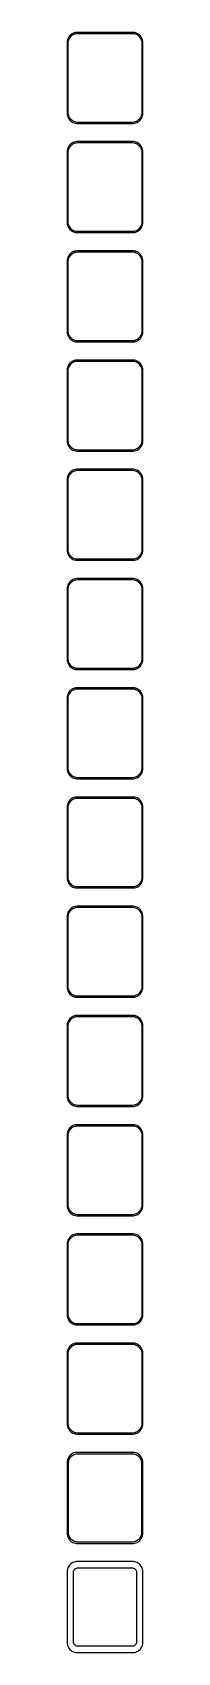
# Model space of a CAD drawing. Header units: metres. Extents: x -19 to 19, y 788 to 1588.
import ezdxf

# ---------------------------------------------------------------- set-up
doc = ezdxf.new("R2010")
doc.units = ezdxf.units.M

msp = doc.modelspace()

# ---------------------------------------------------------------- linework, layer by layer
for p, q in [((-17.7951, 1586.44), (-18.1315, 1585.91)), ((-17.3948, 1586.92), (-17.7951, 1586.44)), ((-17.6624, 1585.54), (-17.3428, 1586.04)), ((-16.9371, 1587.35), (-17.3948, 1586.92)), ((-17.3428, 1586.04), (-16.9626, 1586.5)), ((-16.9626, 1586.5), (-16.5278, 1586.91)), ((-16.4291, 1587.72), (-16.9371, 1587.35)), ((-16.5278, 1586.91), (-16.0452, 1587.26)), ((-15.8789, 1588.02), (-16.4291, 1587.72)), ((-16.0452, 1587.26), (-15.5224, 1587.55)), ((-15.2951, 1588.26), (-15.8789, 1588.02)), ((-15.5224, 1587.55), (-14.9678, 1587.77)), ((-14.6869, 1588.41), (-15.2951, 1588.26)), ((-14.9678, 1587.77), (-14.3901, 1587.92)), ((-14.0639, 1588.49), (-14.6869, 1588.41)), ((-14.3901, 1587.92), (-13.7982, 1587.99)), ((14.0639, 1588.49), (-14.0639, 1588.49)), ((-13.7982, 1587.99), (13.7982, 1587.99)), ((13.7982, 1587.99), (14.3901, 1587.92)), ((14.6869, 1588.41), (14.0639, 1588.49)), ((14.3901, 1587.92), (14.9678, 1587.77)), ((15.2951, 1588.26), (14.6869, 1588.41)), ((14.9678, 1587.77), (15.5224, 1587.55)), ((15.8789, 1588.02), (15.2951, 1588.26)), ((15.5224, 1587.55), (16.0452, 1587.26)), ((16.4291, 1587.72), (15.8789, 1588.02)), ((16.0452, 1587.26), (16.5278, 1586.91)), ((16.9371, 1587.35), (16.4291, 1587.72)), ((16.5278, 1586.91), (16.9626, 1586.5)), ((17.3948, 1586.92), (16.9371, 1587.35)), ((16.9626, 1586.5), (17.3428, 1586.04)), ((17.3428, 1586.04), (17.6624, 1585.54)), ((17.7951, 1586.44), (17.3948, 1586.92)), ((18.1315, 1585.91), (17.7951, 1586.44)), ((-18.7106, 1584.13), (-18.75, 1583.5)), ((-18.75, 1583.5), (-18.75, 1548.5)), ((-18.5929, 1584.74), (-18.7106, 1584.13)), ((-18.3989, 1585.34), (-18.5929, 1584.74)), ((-18.1315, 1585.91), (-18.3989, 1585.34)), ((-18.25, 1583.25), (-18.2125, 1583.85)), ((-18.25, 1548.75), (-18.25, 1583.25)), ((-18.2125, 1583.85), (-18.1008, 1584.43)), ((-18.1008, 1584.43), (-17.9164, 1585)), ((-17.9164, 1585), (-17.6624, 1585.54)), ((17.6624, 1585.54), (17.9164, 1585)), ((17.9164, 1585), (18.1008, 1584.43)), ((18.1008, 1584.43), (18.2125, 1583.85)), ((18.3989, 1585.34), (18.1315, 1585.91)), ((18.2125, 1583.85), (18.25, 1583.25)), ((18.25, 1583.25), (18.25, 1548.75)), ((18.5929, 1584.74), (18.3989, 1585.34)), ((18.7106, 1584.13), (18.5929, 1584.74)), ((18.75, 1583.5), (18.7106, 1584.13)), ((18.75, 1548.5), (18.75, 1583.5)), ((-18.75, 1548.5), (-18.7106, 1547.87)), ((-18.7106, 1547.87), (-18.5929, 1547.26)), ((-18.5929, 1547.26), (-18.3989, 1546.66)), ((-18.3989, 1546.66), (-18.1315, 1546.09)), ((-18.2125, 1548.15), (-18.25, 1548.75)), ((-18.1008, 1547.57), (-18.2125, 1548.15)), ((-18.1315, 1546.09), (-17.7951, 1545.56)), ((-17.9164, 1547), (-18.1008, 1547.57)), ((-17.6624, 1546.46), (-17.9164, 1547)), ((-17.3428, 1545.96), (-17.6624, 1546.46)), ((-16.9626, 1545.5), (-17.3428, 1545.96)), ((17.3428, 1545.96), (16.9626, 1545.5)), ((17.6624, 1546.46), (17.3428, 1545.96)), ((17.9164, 1547), (17.6624, 1546.46)), ((17.7951, 1545.56), (18.1315, 1546.09)), ((18.1008, 1547.57), (17.9164, 1547)), ((18.2125, 1548.15), (18.1008, 1547.57)), ((18.1315, 1546.09), (18.3989, 1546.66)), ((18.25, 1548.75), (18.2125, 1548.15)), ((18.3989, 1546.66), (18.5929, 1547.26)), ((18.5929, 1547.26), (18.7106, 1547.87)), ((18.7106, 1547.87), (18.75, 1548.5)), ((-17.7951, 1545.56), (-17.3948, 1545.08)), ((-17.3948, 1545.08), (-16.9371, 1544.65)), ((-16.5278, 1545.09), (-16.9626, 1545.5)), ((-16.9371, 1544.65), (-16.4291, 1544.28)), ((-16.0452, 1544.74), (-16.5278, 1545.09)), ((-16.4291, 1544.28), (-15.8789, 1543.98)), ((-15.5224, 1544.45), (-16.0452, 1544.74)), ((-15.8789, 1543.98), (-15.2951, 1543.74)), ((-14.9678, 1544.23), (-15.5224, 1544.45)), ((-15.2951, 1543.74), (-14.6869, 1543.59)), ((-14.3901, 1544.08), (-14.9678, 1544.23)), ((-14.6869, 1543.59), (-14.0639, 1543.51)), ((-13.7982, 1544.01), (-14.3901, 1544.08)), ((-14.0639, 1543.51), (14.0639, 1543.51)), ((13.7982, 1544.01), (-13.7982, 1544.01)), ((14.3901, 1544.08), (13.7982, 1544.01)), ((14.0639, 1543.51), (14.6869, 1543.59)), ((14.9678, 1544.23), (14.3901, 1544.08)), ((14.6869, 1543.59), (15.2951, 1543.74)), ((15.5224, 1544.45), (14.9678, 1544.23)), ((15.2951, 1543.74), (15.8789, 1543.98)), ((16.0452, 1544.74), (15.5224, 1544.45)), ((15.8789, 1543.98), (16.4291, 1544.28)), ((16.5278, 1545.09), (16.0452, 1544.74)), ((16.4291, 1544.28), (16.9371, 1544.65)), ((16.9626, 1545.5), (16.5278, 1545.09)), ((16.9371, 1544.65), (17.3948, 1545.08)), ((17.3948, 1545.08), (17.7951, 1545.56)), ((-18.7106, 1530.13), (-18.75, 1529.5)), ((-18.5929, 1530.74), (-18.7106, 1530.13)), ((-18.3989, 1531.34), (-18.5929, 1530.74)), ((-18.1315, 1531.91), (-18.3989, 1531.34)), ((-18.2125, 1529.85), (-18.1008, 1530.43)), ((-17.7951, 1532.44), (-18.1315, 1531.91)), ((-18.1008, 1530.43), (-17.9164, 1531)), ((-17.9164, 1531), (-17.6624, 1531.54)), ((-17.3948, 1532.92), (-17.7951, 1532.44)), ((-17.6624, 1531.54), (-17.3428, 1532.04)), ((-16.9371, 1533.35), (-17.3948, 1532.92)), ((-17.3428, 1532.04), (-16.9626, 1532.5)), ((-16.9626, 1532.5), (-16.5278, 1532.91)), ((-16.4291, 1533.72), (-16.9371, 1533.35)), ((-16.5278, 1532.91), (-16.0452, 1533.26)), ((-15.8789, 1534.02), (-16.4291, 1533.72)), ((-16.0452, 1533.26), (-15.5224, 1533.55)), ((-15.2951, 1534.26), (-15.8789, 1534.02)), ((-15.5224, 1533.55), (-14.9678, 1533.77)), ((-14.6869, 1534.41), (-15.2951, 1534.26)), ((-14.9678, 1533.77), (-14.3901, 1533.92)), ((-14.0639, 1534.49), (-14.6869, 1534.41)), ((-14.3901, 1533.92), (-13.7982, 1533.99)), ((14.0639, 1534.49), (-14.0639, 1534.49)), ((-13.7982, 1533.99), (13.7982, 1533.99)), ((13.7982, 1533.99), (14.3901, 1533.92)), ((14.6869, 1534.41), (14.0639, 1534.49)), ((14.3901, 1533.92), (14.9678, 1533.77)), ((15.2951, 1534.26), (14.6869, 1534.41)), ((14.9678, 1533.77), (15.5224, 1533.55)), ((15.8789, 1534.02), (15.2951, 1534.26)), ((15.5224, 1533.55), (16.0452, 1533.26)), ((16.4291, 1533.72), (15.8789, 1534.02)), ((16.0452, 1533.26), (16.5278, 1532.91)), ((16.9371, 1533.35), (16.4291, 1533.72)), ((16.5278, 1532.91), (16.9626, 1532.5)), ((17.3948, 1532.92), (16.9371, 1533.35)), ((16.9626, 1532.5), (17.3428, 1532.04)), ((17.3428, 1532.04), (17.6624, 1531.54)), ((17.7951, 1532.44), (17.3948, 1532.92)), ((17.6624, 1531.54), (17.9164, 1531)), ((18.1315, 1531.91), (17.7951, 1532.44)), ((17.9164, 1531), (18.1008, 1530.43)), ((18.1008, 1530.43), (18.2125, 1529.85)), ((18.3989, 1531.34), (18.1315, 1531.91)), ((18.5929, 1530.74), (18.3989, 1531.34)), ((18.7106, 1530.13), (18.5929, 1530.74)), ((18.75, 1529.5), (18.7106, 1530.13)), ((-18.75, 1529.5), (-18.75, 1494.5)), ((-18.25, 1529.25), (-18.2125, 1529.85)), ((-18.25, 1494.75), (-18.25, 1529.25)), ((18.2125, 1529.85), (18.25, 1529.25)), ((18.25, 1529.25), (18.25, 1494.75)), ((18.75, 1494.5), (18.75, 1529.5)), ((-18.75, 1494.5), (-18.7106, 1493.87)), ((-18.7106, 1493.87), (-18.5929, 1493.26)), ((-18.5929, 1493.26), (-18.3989, 1492.66)), ((-18.3989, 1492.66), (-18.1315, 1492.09)), ((-18.2125, 1494.15), (-18.25, 1494.75)), ((-18.1008, 1493.57), (-18.2125, 1494.15)), ((-18.1315, 1492.09), (-17.7951, 1491.56)), ((-17.9164, 1493), (-18.1008, 1493.57)), ((-17.6624, 1492.46), (-17.9164, 1493)), ((-17.7951, 1491.56), (-17.3948, 1491.08)), ((-17.3428, 1491.96), (-17.6624, 1492.46)), ((-17.3948, 1491.08), (-16.9371, 1490.65)), ((-16.9626, 1491.5), (-17.3428, 1491.96)), ((-16.5278, 1491.09), (-16.9626, 1491.5)), ((-16.9371, 1490.65), (-16.4291, 1490.28)), ((-16.0452, 1490.74), (-16.5278, 1491.09)), ((-16.4291, 1490.28), (-15.8789, 1489.98)), ((-15.5224, 1490.45), (-16.0452, 1490.74)), ((-15.8789, 1489.98), (-15.2951, 1489.74)), ((-14.9678, 1490.23), (-15.5224, 1490.45)), ((-14.3901, 1490.08), (-14.9678, 1490.23)), ((-13.7982, 1490.01), (-14.3901, 1490.08)), ((13.7982, 1490.01), (-13.7982, 1490.01)), ((14.3901, 1490.08), (13.7982, 1490.01)), ((14.9678, 1490.23), (14.3901, 1490.08)), ((15.5224, 1490.45), (14.9678, 1490.23)), ((15.2951, 1489.74), (15.8789, 1489.98)), ((16.0452, 1490.74), (15.5224, 1490.45)), ((15.8789, 1489.98), (16.4291, 1490.28)), ((16.5278, 1491.09), (16.0452, 1490.74)), ((16.4291, 1490.28), (16.9371, 1490.65)), ((16.9626, 1491.5), (16.5278, 1491.09)), ((16.9371, 1490.65), (17.3948, 1491.08)), ((17.3428, 1491.96), (16.9626, 1491.5)), ((17.6624, 1492.46), (17.3428, 1491.96)), ((17.3948, 1491.08), (17.7951, 1491.56)), ((17.9164, 1493), (17.6624, 1492.46)), ((17.7951, 1491.56), (18.1315, 1492.09)), ((18.1008, 1493.57), (17.9164, 1493)), ((18.2125, 1494.15), (18.1008, 1493.57)), ((18.1315, 1492.09), (18.3989, 1492.66)), ((18.25, 1494.75), (18.2125, 1494.15)), ((18.3989, 1492.66), (18.5929, 1493.26)), ((18.5929, 1493.26), (18.7106, 1493.87)), ((18.7106, 1493.87), (18.75, 1494.5)), ((-15.2951, 1489.74), (-14.6869, 1489.59)), ((-14.6869, 1489.59), (-14.0639, 1489.51)), ((-14.0639, 1489.51), (14.0639, 1489.51)), ((14.0639, 1489.51), (14.6869, 1489.59)), ((14.6869, 1489.59), (15.2951, 1489.74)), ((-18.7106, 1476.13), (-18.75, 1475.5)), ((-18.75, 1475.5), (-18.75, 1440.5)), ((-18.5929, 1476.74), (-18.7106, 1476.13)), ((-18.3989, 1477.34), (-18.5929, 1476.74)), ((-18.1315, 1477.91), (-18.3989, 1477.34)), ((-18.25, 1475.25), (-18.2125, 1475.85)), ((-18.25, 1440.75), (-18.25, 1475.25)), ((-18.2125, 1475.85), (-18.1008, 1476.43)), ((-17.7951, 1478.44), (-18.1315, 1477.91)), ((-18.1008, 1476.43), (-17.9164, 1477)), ((-17.9164, 1477), (-17.6624, 1477.54)), ((-17.3948, 1478.92), (-17.7951, 1478.44)), ((-17.6624, 1477.54), (-17.3428, 1478.04)), ((-16.9371, 1479.35), (-17.3948, 1478.92)), ((-17.3428, 1478.04), (-16.9626, 1478.5)), ((-16.9626, 1478.5), (-16.5278, 1478.91)), ((-16.4291, 1479.72), (-16.9371, 1479.35)), ((-16.5278, 1478.91), (-16.0452, 1479.26)), ((-15.8789, 1480.02), (-16.4291, 1479.72)), ((-16.0452, 1479.26), (-15.5224, 1479.55)), ((-15.2951, 1480.26), (-15.8789, 1480.02)), ((-15.5224, 1479.55), (-14.9678, 1479.77)), ((-14.6869, 1480.41), (-15.2951, 1480.26)), ((-14.9678, 1479.77), (-14.3901, 1479.92)), ((-14.0639, 1480.49), (-14.6869, 1480.41)), ((-14.3901, 1479.92), (-13.7982, 1479.99)), ((14.0639, 1480.49), (-14.0639, 1480.49)), ((-13.7982, 1479.99), (13.7982, 1479.99)), ((13.7982, 1479.99), (14.3901, 1479.92)), ((14.6869, 1480.41), (14.0639, 1480.49)), ((14.3901, 1479.92), (14.9678, 1479.77)), ((15.2951, 1480.26), (14.6869, 1480.41)), ((14.9678, 1479.77), (15.5224, 1479.55)), ((15.8789, 1480.02), (15.2951, 1480.26)), ((15.5224, 1479.55), (16.0452, 1479.26)), ((16.4291, 1479.72), (15.8789, 1480.02)), ((16.0452, 1479.26), (16.5278, 1478.91)), ((16.9371, 1479.35), (16.4291, 1479.72)), ((16.5278, 1478.91), (16.9626, 1478.5)), ((17.3948, 1478.92), (16.9371, 1479.35)), ((16.9626, 1478.5), (17.3428, 1478.04)), ((17.3428, 1478.04), (17.6624, 1477.54)), ((17.7951, 1478.44), (17.3948, 1478.92)), ((17.6624, 1477.54), (17.9164, 1477)), ((18.1315, 1477.91), (17.7951, 1478.44)), ((17.9164, 1477), (18.1008, 1476.43)), ((18.1008, 1476.43), (18.2125, 1475.85)), ((18.3989, 1477.34), (18.1315, 1477.91)), ((18.2125, 1475.85), (18.25, 1475.25)), ((18.25, 1475.25), (18.25, 1440.75)), ((18.5929, 1476.74), (18.3989, 1477.34)), ((18.7106, 1476.13), (18.5929, 1476.74)), ((18.75, 1475.5), (18.7106, 1476.13)), ((18.75, 1440.5), (18.75, 1475.5)), ((-18.75, 1440.5), (-18.7106, 1439.87)), ((-18.7106, 1439.87), (-18.5929, 1439.26)), ((-18.5929, 1439.26), (-18.3989, 1438.66)), ((-18.3989, 1438.66), (-18.1315, 1438.09)), ((-18.2125, 1440.15), (-18.25, 1440.75)), ((-18.1008, 1439.57), (-18.2125, 1440.15)), ((-18.1315, 1438.09), (-17.7951, 1437.56)), ((-17.9164, 1439), (-18.1008, 1439.57)), ((-17.6624, 1438.46), (-17.9164, 1439)), ((-17.7951, 1437.56), (-17.3948, 1437.08)), ((-17.3428, 1437.96), (-17.6624, 1438.46)), ((-17.3948, 1437.08), (-16.9371, 1436.65)), ((-16.9626, 1437.5), (-17.3428, 1437.96)), ((-16.5278, 1437.09), (-16.9626, 1437.5)), ((-16.9371, 1436.65), (-16.4291, 1436.28)), ((-16.0452, 1436.74), (-16.5278, 1437.09)), ((-16.4291, 1436.28), (-15.8789, 1435.98)), ((-15.5224, 1436.45), (-16.0452, 1436.74)), ((-15.8789, 1435.98), (-15.2951, 1435.74)), ((-14.9678, 1436.23), (-15.5224, 1436.45)), ((-15.2951, 1435.74), (-14.6869, 1435.59)), ((-14.3901, 1436.08), (-14.9678, 1436.23)), ((-14.6869, 1435.59), (-14.0639, 1435.51)), ((-13.7982, 1436.01), (-14.3901, 1436.08)), ((-14.0639, 1435.51), (14.0639, 1435.51)), ((13.7982, 1436.01), (-13.7982, 1436.01)), ((14.3901, 1436.08), (13.7982, 1436.01)), ((14.0639, 1435.51), (14.6869, 1435.59)), ((14.9678, 1436.23), (14.3901, 1436.08)), ((14.6869, 1435.59), (15.2951, 1435.74)), ((15.5224, 1436.45), (14.9678, 1436.23)), ((15.2951, 1435.74), (15.8789, 1435.98)), ((16.0452, 1436.74), (15.5224, 1436.45)), ((15.8789, 1435.98), (16.4291, 1436.28)), ((16.5278, 1437.09), (16.0452, 1436.74)), ((16.4291, 1436.28), (16.9371, 1436.65)), ((16.9626, 1437.5), (16.5278, 1437.09)), ((16.9371, 1436.65), (17.3948, 1437.08)), ((17.3428, 1437.96), (16.9626, 1437.5)), ((17.6624, 1438.46), (17.3428, 1437.96)), ((17.3948, 1437.08), (17.7951, 1437.56)), ((17.9164, 1439), (17.6624, 1438.46)), ((17.7951, 1437.56), (18.1315, 1438.09)), ((18.1008, 1439.57), (17.9164, 1439)), ((18.2125, 1440.15), (18.1008, 1439.57)), ((18.1315, 1438.09), (18.3989, 1438.66)), ((18.25, 1440.75), (18.2125, 1440.15)), ((18.3989, 1438.66), (18.5929, 1439.26)), ((18.5929, 1439.26), (18.7106, 1439.87)), ((18.7106, 1439.87), (18.75, 1440.5)), ((-15.8789, 1426.02), (-16.4291, 1425.72)), ((-15.2951, 1426.26), (-15.8789, 1426.02)), ((-15.5224, 1425.55), (-14.9678, 1425.77)), ((-14.6869, 1426.41), (-15.2951, 1426.26)), ((-14.9678, 1425.77), (-14.3901, 1425.92)), ((-14.0639, 1426.49), (-14.6869, 1426.41)), ((-14.3901, 1425.92), (-13.7982, 1425.99)), ((14.0639, 1426.49), (-14.0639, 1426.49)), ((-13.7982, 1425.99), (13.7982, 1425.99)), ((13.7982, 1425.99), (14.3901, 1425.92)), ((14.6869, 1426.41), (14.0639, 1426.49)), ((14.3901, 1425.92), (14.9678, 1425.77)), ((15.2951, 1426.26), (14.6869, 1426.41)), ((14.9678, 1425.77), (15.5224, 1425.55)), ((15.8789, 1426.02), (15.2951, 1426.26)), ((16.4291, 1425.72), (15.8789, 1426.02)), ((-18.7106, 1422.13), (-18.75, 1421.5)), ((-18.75, 1421.5), (-18.75, 1386.5)), ((-18.5929, 1422.74), (-18.7106, 1422.13)), ((-18.3989, 1423.34), (-18.5929, 1422.74)), ((-18.1315, 1423.91), (-18.3989, 1423.34)), ((-18.25, 1421.25), (-18.2125, 1421.85)), ((-18.25, 1386.75), (-18.25, 1421.25)), ((-18.2125, 1421.85), (-18.1008, 1422.43)), ((-17.7951, 1424.44), (-18.1315, 1423.91)), ((-18.1008, 1422.43), (-17.9164, 1423)), ((-17.9164, 1423), (-17.6624, 1423.54)), ((-17.3948, 1424.92), (-17.7951, 1424.44)), ((-17.6624, 1423.54), (-17.3428, 1424.04)), ((-16.9371, 1425.35), (-17.3948, 1424.92)), ((-17.3428, 1424.04), (-16.9626, 1424.5)), ((-16.9626, 1424.5), (-16.5278, 1424.91)), ((-16.4291, 1425.72), (-16.9371, 1425.35)), ((-16.5278, 1424.91), (-16.0452, 1425.26)), ((-16.0452, 1425.26), (-15.5224, 1425.55)), ((15.5224, 1425.55), (16.0452, 1425.26)), ((16.0452, 1425.26), (16.5278, 1424.91)), ((16.9371, 1425.35), (16.4291, 1425.72)), ((16.5278, 1424.91), (16.9626, 1424.5)), ((17.3948, 1424.92), (16.9371, 1425.35)), ((16.9626, 1424.5), (17.3428, 1424.04)), ((17.3428, 1424.04), (17.6624, 1423.54)), ((17.7951, 1424.44), (17.3948, 1424.92)), ((17.6624, 1423.54), (17.9164, 1423)), ((18.1315, 1423.91), (17.7951, 1424.44)), ((17.9164, 1423), (18.1008, 1422.43)), ((18.1008, 1422.43), (18.2125, 1421.85)), ((18.3989, 1423.34), (18.1315, 1423.91)), ((18.2125, 1421.85), (18.25, 1421.25)), ((18.25, 1421.25), (18.25, 1386.75)), ((18.5929, 1422.74), (18.3989, 1423.34)), ((18.7106, 1422.13), (18.5929, 1422.74)), ((18.75, 1421.5), (18.7106, 1422.13)), ((18.75, 1386.5), (18.75, 1421.5)), ((-18.75, 1386.5), (-18.7106, 1385.87)), ((-18.7106, 1385.87), (-18.5929, 1385.26)), ((-18.2125, 1386.15), (-18.25, 1386.75)), ((-18.1008, 1385.57), (-18.2125, 1386.15)), ((18.2125, 1386.15), (18.1008, 1385.57)), ((18.25, 1386.75), (18.2125, 1386.15)), ((18.5929, 1385.26), (18.7106, 1385.87)), ((18.7106, 1385.87), (18.75, 1386.5)), ((-18.5929, 1385.26), (-18.3989, 1384.66)), ((-18.3989, 1384.66), (-18.1315, 1384.09)), ((-18.1315, 1384.09), (-17.7951, 1383.56)), ((-17.9164, 1385), (-18.1008, 1385.57)), ((-17.6624, 1384.46), (-17.9164, 1385)), ((-17.7951, 1383.56), (-17.3948, 1383.08)), ((-17.3428, 1383.96), (-17.6624, 1384.46)), ((-17.3948, 1383.08), (-16.9371, 1382.65)), ((-16.9626, 1383.5), (-17.3428, 1383.96)), ((-16.5278, 1383.09), (-16.9626, 1383.5)), ((-16.9371, 1382.65), (-16.4291, 1382.28)), ((-16.0452, 1382.74), (-16.5278, 1383.09)), ((-16.4291, 1382.28), (-15.8789, 1381.98)), ((-15.5224, 1382.45), (-16.0452, 1382.74)), ((-15.8789, 1381.98), (-15.2951, 1381.74)), ((-14.9678, 1382.23), (-15.5224, 1382.45)), ((-15.2951, 1381.74), (-14.6869, 1381.59)), ((-14.3901, 1382.08), (-14.9678, 1382.23)), ((-14.6869, 1381.59), (-14.0639, 1381.51)), ((-13.7982, 1382.01), (-14.3901, 1382.08)), ((-14.0639, 1381.51), (14.0639, 1381.51)), ((13.7982, 1382.01), (-13.7982, 1382.01)), ((14.3901, 1382.08), (13.7982, 1382.01)), ((14.0639, 1381.51), (14.6869, 1381.59)), ((14.9678, 1382.23), (14.3901, 1382.08)), ((14.6869, 1381.59), (15.2951, 1381.74)), ((15.5224, 1382.45), (14.9678, 1382.23)), ((15.2951, 1381.74), (15.8789, 1381.98)), ((16.0452, 1382.74), (15.5224, 1382.45)), ((15.8789, 1381.98), (16.4291, 1382.28)), ((16.5278, 1383.09), (16.0452, 1382.74)), ((16.4291, 1382.28), (16.9371, 1382.65)), ((16.9626, 1383.5), (16.5278, 1383.09)), ((16.9371, 1382.65), (17.3948, 1383.08)), ((17.3428, 1383.96), (16.9626, 1383.5)), ((17.6624, 1384.46), (17.3428, 1383.96)), ((17.3948, 1383.08), (17.7951, 1383.56)), ((17.9164, 1385), (17.6624, 1384.46)), ((17.7951, 1383.56), (18.1315, 1384.09)), ((18.1008, 1385.57), (17.9164, 1385)), ((18.1315, 1384.09), (18.3989, 1384.66)), ((18.3989, 1384.66), (18.5929, 1385.26)), ((-18.1315, 1369.91), (-18.3989, 1369.34)), ((-17.7951, 1370.44), (-18.1315, 1369.91)), ((-17.3948, 1370.92), (-17.7951, 1370.44)), ((-17.6624, 1369.54), (-17.3428, 1370.04)), ((-16.9371, 1371.35), (-17.3948, 1370.92)), ((-17.3428, 1370.04), (-16.9626, 1370.5)), ((-16.9626, 1370.5), (-16.5278, 1370.91)), ((-16.4291, 1371.72), (-16.9371, 1371.35)), ((-16.5278, 1370.91), (-16.0452, 1371.26)), ((-15.8789, 1372.02), (-16.4291, 1371.72)), ((-16.0452, 1371.26), (-15.5224, 1371.55)), ((-15.2951, 1372.26), (-15.8789, 1372.02)), ((-15.5224, 1371.55), (-14.9678, 1371.77)), ((-14.6869, 1372.41), (-15.2951, 1372.26)), ((-14.9678, 1371.77), (-14.3901, 1371.92)), ((-14.0639, 1372.49), (-14.6869, 1372.41)), ((-14.3901, 1371.92), (-13.7982, 1371.99)), ((14.0639, 1372.49), (-14.0639, 1372.49)), ((-13.7982, 1371.99), (13.7982, 1371.99)), ((13.7982, 1371.99), (14.3901, 1371.92)), ((14.6869, 1372.41), (14.0639, 1372.49)), ((14.3901, 1371.92), (14.9678, 1371.77)), ((15.2951, 1372.26), (14.6869, 1372.41)), ((14.9678, 1371.77), (15.5224, 1371.55)), ((15.8789, 1372.02), (15.2951, 1372.26)), ((15.5224, 1371.55), (16.0452, 1371.26)), ((16.4291, 1371.72), (15.8789, 1372.02)), ((16.0452, 1371.26), (16.5278, 1370.91)), ((16.9371, 1371.35), (16.4291, 1371.72)), ((16.5278, 1370.91), (16.9626, 1370.5)), ((17.3948, 1370.92), (16.9371, 1371.35)), ((16.9626, 1370.5), (17.3428, 1370.04)), ((17.3428, 1370.04), (17.6624, 1369.54)), ((17.7951, 1370.44), (17.3948, 1370.92)), ((18.1315, 1369.91), (17.7951, 1370.44)), ((18.3989, 1369.34), (18.1315, 1369.91)), ((-18.7106, 1368.13), (-18.75, 1367.5)), ((-18.75, 1367.5), (-18.75, 1332.5)), ((-18.5929, 1368.74), (-18.7106, 1368.13)), ((-18.3989, 1369.34), (-18.5929, 1368.74)), ((-18.25, 1367.25), (-18.2125, 1367.85)), ((-18.25, 1332.75), (-18.25, 1367.25)), ((-18.2125, 1367.85), (-18.1008, 1368.43)), ((-18.1008, 1368.43), (-17.9164, 1369)), ((-17.9164, 1369), (-17.6624, 1369.54)), ((17.6624, 1369.54), (17.9164, 1369)), ((17.9164, 1369), (18.1008, 1368.43)), ((18.1008, 1368.43), (18.2125, 1367.85)), ((18.2125, 1367.85), (18.25, 1367.25)), ((18.25, 1367.25), (18.25, 1332.75)), ((18.5929, 1368.74), (18.3989, 1369.34)), ((18.7106, 1368.13), (18.5929, 1368.74)), ((18.75, 1367.5), (18.7106, 1368.13)), ((18.75, 1332.5), (18.75, 1367.5)), ((-18.75, 1332.5), (-18.7106, 1331.87)), ((-18.7106, 1331.87), (-18.5929, 1331.26)), ((-18.5929, 1331.26), (-18.3989, 1330.66)), ((-18.3989, 1330.66), (-18.1315, 1330.09)), ((-18.2125, 1332.15), (-18.25, 1332.75)), ((-18.1008, 1331.57), (-18.2125, 1332.15)), ((-18.1315, 1330.09), (-17.7951, 1329.56)), ((-17.9164, 1331), (-18.1008, 1331.57)), ((-17.6624, 1330.46), (-17.9164, 1331)), ((-17.3428, 1329.96), (-17.6624, 1330.46)), ((-16.9626, 1329.5), (-17.3428, 1329.96)), ((17.3428, 1329.96), (16.9626, 1329.5)), ((17.6624, 1330.46), (17.3428, 1329.96)), ((17.9164, 1331), (17.6624, 1330.46)), ((17.7951, 1329.56), (18.1315, 1330.09)), ((18.1008, 1331.57), (17.9164, 1331)), ((18.2125, 1332.15), (18.1008, 1331.57)), ((18.1315, 1330.09), (18.3989, 1330.66)), ((18.25, 1332.75), (18.2125, 1332.15)), ((18.3989, 1330.66), (18.5929, 1331.26)), ((18.5929, 1331.26), (18.7106, 1331.87)), ((18.7106, 1331.87), (18.75, 1332.5)), ((-17.7951, 1329.56), (-17.3948, 1329.08)), ((-17.3948, 1329.08), (-16.9371, 1328.65)), ((-16.5278, 1329.09), (-16.9626, 1329.5)), ((-16.9371, 1328.65), (-16.4291, 1328.28)), ((-16.0452, 1328.74), (-16.5278, 1329.09)), ((-16.4291, 1328.28), (-15.8789, 1327.98)), ((-15.5224, 1328.45), (-16.0452, 1328.74)), ((-15.8789, 1327.98), (-15.2951, 1327.74)), ((-14.9678, 1328.23), (-15.5224, 1328.45)), ((-15.2951, 1327.74), (-14.6869, 1327.59)), ((-14.3901, 1328.08), (-14.9678, 1328.23)), ((-14.6869, 1327.59), (-14.0639, 1327.51)), ((-13.7982, 1328.01), (-14.3901, 1328.08)), ((-14.0639, 1327.51), (14.0639, 1327.51)), ((13.7982, 1328.01), (-13.7982, 1328.01)), ((14.3901, 1328.08), (13.7982, 1328.01)), ((14.0639, 1327.51), (14.6869, 1327.59)), ((14.9678, 1328.23), (14.3901, 1328.08)), ((14.6869, 1327.59), (15.2951, 1327.74)), ((15.5224, 1328.45), (14.9678, 1328.23)), ((15.2951, 1327.74), (15.8789, 1327.98)), ((16.0452, 1328.74), (15.5224, 1328.45)), ((15.8789, 1327.98), (16.4291, 1328.28)), ((16.5278, 1329.09), (16.0452, 1328.74)), ((16.4291, 1328.28), (16.9371, 1328.65)), ((16.9626, 1329.5), (16.5278, 1329.09)), ((16.9371, 1328.65), (17.3948, 1329.08)), ((17.3948, 1329.08), (17.7951, 1329.56)), ((-18.7106, 1314.13), (-18.75, 1313.5)), ((-18.5929, 1314.74), (-18.7106, 1314.13)), ((-18.3989, 1315.34), (-18.5929, 1314.74)), ((-18.1315, 1315.91), (-18.3989, 1315.34)), ((-18.25, 1313.25), (-18.2125, 1313.85)), ((-18.2125, 1313.85), (-18.1008, 1314.43)), ((-17.7951, 1316.44), (-18.1315, 1315.91)), ((-18.1008, 1314.43), (-17.9164, 1315)), ((-17.9164, 1315), (-17.6624, 1315.54)), ((-17.3948, 1316.92), (-17.7951, 1316.44)), ((-17.6624, 1315.54), (-17.3428, 1316.04)), ((-16.9371, 1317.35), (-17.3948, 1316.92)), ((-17.3428, 1316.04), (-16.9626, 1316.5)), ((-16.9626, 1316.5), (-16.5278, 1316.91)), ((-16.4291, 1317.72), (-16.9371, 1317.35)), ((-16.5278, 1316.91), (-16.0452, 1317.26)), ((-15.8789, 1318.02), (-16.4291, 1317.72)), ((-16.0452, 1317.26), (-15.5224, 1317.55)), ((-15.2951, 1318.26), (-15.8789, 1318.02)), ((-15.5224, 1317.55), (-14.9678, 1317.77)), ((-14.6869, 1318.41), (-15.2951, 1318.26)), ((-14.9678, 1317.77), (-14.3901, 1317.92)), ((-14.0639, 1318.49), (-14.6869, 1318.41)), ((-14.3901, 1317.92), (-13.7982, 1317.99)), ((14.0639, 1318.49), (-14.0639, 1318.49)), ((-13.7982, 1317.99), (13.7982, 1317.99)), ((13.7982, 1317.99), (14.3901, 1317.92)), ((14.6869, 1318.41), (14.0639, 1318.49)), ((14.3901, 1317.92), (14.9678, 1317.77)), ((15.2951, 1318.26), (14.6869, 1318.41)), ((14.9678, 1317.77), (15.5224, 1317.55)), ((15.8789, 1318.02), (15.2951, 1318.26)), ((15.5224, 1317.55), (16.0452, 1317.26)), ((16.4291, 1317.72), (15.8789, 1318.02)), ((16.0452, 1317.26), (16.5278, 1316.91)), ((16.9371, 1317.35), (16.4291, 1317.72)), ((16.5278, 1316.91), (16.9626, 1316.5)), ((17.3948, 1316.92), (16.9371, 1317.35)), ((16.9626, 1316.5), (17.3428, 1316.04)), ((17.3428, 1316.04), (17.6624, 1315.54)), ((17.7951, 1316.44), (17.3948, 1316.92)), ((17.6624, 1315.54), (17.9164, 1315)), ((18.1315, 1315.91), (17.7951, 1316.44)), ((17.9164, 1315), (18.1008, 1314.43)), ((18.1008, 1314.43), (18.2125, 1313.85)), ((18.3989, 1315.34), (18.1315, 1315.91)), ((18.2125, 1313.85), (18.25, 1313.25)), ((18.5929, 1314.74), (18.3989, 1315.34)), ((18.7106, 1314.13), (18.5929, 1314.74)), ((18.75, 1313.5), (18.7106, 1314.13)), ((-18.75, 1313.5), (-18.75, 1278.5)), ((-18.25, 1278.75), (-18.25, 1313.25)), ((18.25, 1313.25), (18.25, 1278.75)), ((18.75, 1278.5), (18.75, 1313.5)), ((-18.75, 1278.5), (-18.7106, 1277.87)), ((-18.7106, 1277.87), (-18.5929, 1277.26)), ((-18.5929, 1277.26), (-18.3989, 1276.66)), ((-18.3989, 1276.66), (-18.1315, 1276.09)), ((-18.2125, 1278.15), (-18.25, 1278.75)), ((-18.1008, 1277.57), (-18.2125, 1278.15)), ((-18.1315, 1276.09), (-17.7951, 1275.56)), ((-17.9164, 1277), (-18.1008, 1277.57)), ((-17.6624, 1276.46), (-17.9164, 1277)), ((-17.7951, 1275.56), (-17.3948, 1275.08)), ((-17.3428, 1275.96), (-17.6624, 1276.46)), ((-17.3948, 1275.08), (-16.9371, 1274.65)), ((-16.9626, 1275.5), (-17.3428, 1275.96)), ((-16.5278, 1275.09), (-16.9626, 1275.5)), ((-16.9371, 1274.65), (-16.4291, 1274.28)), ((-16.0452, 1274.74), (-16.5278, 1275.09)), ((-16.4291, 1274.28), (-15.8789, 1273.98)), ((-15.5224, 1274.45), (-16.0452, 1274.74)), ((-15.8789, 1273.98), (-15.2951, 1273.74)), ((-14.9678, 1274.23), (-15.5224, 1274.45)), ((-15.2951, 1273.74), (-14.6869, 1273.59)), ((-14.3901, 1274.08), (-14.9678, 1274.23)), ((-14.6869, 1273.59), (-14.0639, 1273.51)), ((-13.7982, 1274.01), (-14.3901, 1274.08)), ((13.7982, 1274.01), (-13.7982, 1274.01)), ((14.3901, 1274.08), (13.7982, 1274.01)), ((14.0639, 1273.51), (14.6869, 1273.59)), ((14.9678, 1274.23), (14.3901, 1274.08)), ((14.6869, 1273.59), (15.2951, 1273.74)), ((15.5224, 1274.45), (14.9678, 1274.23)), ((15.2951, 1273.74), (15.8789, 1273.98)), ((16.0452, 1274.74), (15.5224, 1274.45)), ((15.8789, 1273.98), (16.4291, 1274.28)), ((16.5278, 1275.09), (16.0452, 1274.74)), ((16.4291, 1274.28), (16.9371, 1274.65)), ((16.9626, 1275.5), (16.5278, 1275.09)), ((16.9371, 1274.65), (17.3948, 1275.08)), ((17.3428, 1275.96), (16.9626, 1275.5)), ((17.6624, 1276.46), (17.3428, 1275.96)), ((17.3948, 1275.08), (17.7951, 1275.56)), ((17.9164, 1277), (17.6624, 1276.46)), ((17.7951, 1275.56), (18.1315, 1276.09)), ((18.1008, 1277.57), (17.9164, 1277)), ((18.2125, 1278.15), (18.1008, 1277.57)), ((18.1315, 1276.09), (18.3989, 1276.66)), ((18.25, 1278.75), (18.2125, 1278.15)), ((18.3989, 1276.66), (18.5929, 1277.26)), ((18.5929, 1277.26), (18.7106, 1277.87)), ((18.7106, 1277.87), (18.75, 1278.5)), ((-14.0639, 1273.51), (14.0639, 1273.51)), ((-18.7106, 1260.13), (-18.75, 1259.5)), ((-18.75, 1259.5), (-18.75, 1224.5)), ((-18.5929, 1260.74), (-18.7106, 1260.13)), ((-18.3989, 1261.34), (-18.5929, 1260.74)), ((-18.1315, 1261.91), (-18.3989, 1261.34)), ((-18.25, 1259.25), (-18.2125, 1259.85)), ((-18.25, 1224.75), (-18.25, 1259.25)), ((-18.2125, 1259.85), (-18.1008, 1260.43)), ((-17.7951, 1262.44), (-18.1315, 1261.91)), ((-18.1008, 1260.43), (-17.9164, 1261)), ((-17.9164, 1261), (-17.6624, 1261.54)), ((-17.3948, 1262.92), (-17.7951, 1262.44)), ((-17.6624, 1261.54), (-17.3428, 1262.04)), ((-16.9371, 1263.35), (-17.3948, 1262.92)), ((-17.3428, 1262.04), (-16.9626, 1262.5)), ((-16.9626, 1262.5), (-16.5278, 1262.91)), ((-16.4291, 1263.72), (-16.9371, 1263.35)), ((-16.5278, 1262.91), (-16.0452, 1263.26)), ((-15.8789, 1264.02), (-16.4291, 1263.72)), ((-16.0452, 1263.26), (-15.5224, 1263.55)), ((-15.2951, 1264.26), (-15.8789, 1264.02)), ((-15.5224, 1263.55), (-14.9678, 1263.77)), ((-14.6869, 1264.41), (-15.2951, 1264.26)), ((-14.9678, 1263.77), (-14.3901, 1263.92)), ((-14.0639, 1264.49), (-14.6869, 1264.41)), ((-14.3901, 1263.92), (-13.7982, 1263.99)), ((14.0639, 1264.49), (-14.0639, 1264.49)), ((-13.7982, 1263.99), (13.7982, 1263.99)), ((13.7982, 1263.99), (14.3901, 1263.92)), ((14.6869, 1264.41), (14.0639, 1264.49)), ((14.3901, 1263.92), (14.9678, 1263.77)), ((15.2951, 1264.26), (14.6869, 1264.41)), ((14.9678, 1263.77), (15.5224, 1263.55)), ((15.8789, 1264.02), (15.2951, 1264.26)), ((15.5224, 1263.55), (16.0452, 1263.26)), ((16.4291, 1263.72), (15.8789, 1264.02)), ((16.0452, 1263.26), (16.5278, 1262.91)), ((16.9371, 1263.35), (16.4291, 1263.72)), ((16.5278, 1262.91), (16.9626, 1262.5)), ((17.3948, 1262.92), (16.9371, 1263.35)), ((16.9626, 1262.5), (17.3428, 1262.04)), ((17.3428, 1262.04), (17.6624, 1261.54)), ((17.7951, 1262.44), (17.3948, 1262.92)), ((17.6624, 1261.54), (17.9164, 1261)), ((18.1315, 1261.91), (17.7951, 1262.44)), ((17.9164, 1261), (18.1008, 1260.43)), ((18.1008, 1260.43), (18.2125, 1259.85)), ((18.3989, 1261.34), (18.1315, 1261.91)), ((18.2125, 1259.85), (18.25, 1259.25)), ((18.25, 1259.25), (18.25, 1224.75)), ((18.5929, 1260.74), (18.3989, 1261.34)), ((18.7106, 1260.13), (18.5929, 1260.74)), ((18.75, 1259.5), (18.7106, 1260.13)), ((18.75, 1224.5), (18.75, 1259.5)), ((-18.75, 1224.5), (-18.7106, 1223.87)), ((-18.7106, 1223.87), (-18.5929, 1223.26)), ((-18.5929, 1223.26), (-18.3989, 1222.66)), ((-18.3989, 1222.66), (-18.1315, 1222.09)), ((-18.2125, 1224.15), (-18.25, 1224.75)), ((-18.1008, 1223.57), (-18.2125, 1224.15)), ((-18.1315, 1222.09), (-17.7951, 1221.56)), ((-17.9164, 1223), (-18.1008, 1223.57)), ((-17.6624, 1222.46), (-17.9164, 1223)), ((-17.7951, 1221.56), (-17.3948, 1221.08)), ((-17.3428, 1221.96), (-17.6624, 1222.46)), ((-17.3948, 1221.08), (-16.9371, 1220.65)), ((-16.9626, 1221.5), (-17.3428, 1221.96)), ((-16.5278, 1221.09), (-16.9626, 1221.5)), ((-16.9371, 1220.65), (-16.4291, 1220.28)), ((-16.0452, 1220.74), (-16.5278, 1221.09)), ((-16.4291, 1220.28), (-15.8789, 1219.98)), ((-15.5224, 1220.45), (-16.0452, 1220.74)), ((-15.8789, 1219.98), (-15.2951, 1219.74)), ((-14.9678, 1220.23), (-15.5224, 1220.45)), ((-15.2951, 1219.74), (-14.6869, 1219.59)), ((-14.3901, 1220.08), (-14.9678, 1220.23)), ((-14.6869, 1219.59), (-14.0639, 1219.51)), ((-13.7982, 1220.01), (-14.3901, 1220.08)), ((-14.0639, 1219.51), (14.0639, 1219.51)), ((13.7982, 1220.01), (-13.7982, 1220.01)), ((14.3901, 1220.08), (13.7982, 1220.01)), ((14.0639, 1219.51), (14.6869, 1219.59)), ((14.9678, 1220.23), (14.3901, 1220.08)), ((14.6869, 1219.59), (15.2951, 1219.74)), ((15.5224, 1220.45), (14.9678, 1220.23)), ((15.2951, 1219.74), (15.8789, 1219.98)), ((16.0452, 1220.74), (15.5224, 1220.45)), ((15.8789, 1219.98), (16.4291, 1220.28)), ((16.5278, 1221.09), (16.0452, 1220.74)), ((16.4291, 1220.28), (16.9371, 1220.65)), ((16.9626, 1221.5), (16.5278, 1221.09)), ((16.9371, 1220.65), (17.3948, 1221.08)), ((17.3428, 1221.96), (16.9626, 1221.5)), ((17.6624, 1222.46), (17.3428, 1221.96)), ((17.3948, 1221.08), (17.7951, 1221.56)), ((17.9164, 1223), (17.6624, 1222.46)), ((17.7951, 1221.56), (18.1315, 1222.09)), ((18.1008, 1223.57), (17.9164, 1223)), ((18.2125, 1224.15), (18.1008, 1223.57)), ((18.1315, 1222.09), (18.3989, 1222.66)), ((18.25, 1224.75), (18.2125, 1224.15)), ((18.3989, 1222.66), (18.5929, 1223.26)), ((18.5929, 1223.26), (18.7106, 1223.87)), ((18.7106, 1223.87), (18.75, 1224.5)), ((-16.4291, 1209.72), (-16.9371, 1209.35)), ((-15.8789, 1210.02), (-16.4291, 1209.72)), ((-16.0452, 1209.26), (-15.5224, 1209.55)), ((-15.2951, 1210.26), (-15.8789, 1210.02)), ((-15.5224, 1209.55), (-14.9678, 1209.77)), ((-14.6869, 1210.41), (-15.2951, 1210.26)), ((-14.9678, 1209.77), (-14.3901, 1209.92)), ((-14.0639, 1210.49), (-14.6869, 1210.41)), ((-14.3901, 1209.92), (-13.7982, 1209.99)), ((14.0639, 1210.49), (-14.0639, 1210.49)), ((-13.7982, 1209.99), (13.7982, 1209.99)), ((13.7982, 1209.99), (14.3901, 1209.92)), ((14.6869, 1210.41), (14.0639, 1210.49)), ((14.3901, 1209.92), (14.9678, 1209.77)), ((15.2951, 1210.26), (14.6869, 1210.41)), ((14.9678, 1209.77), (15.5224, 1209.55)), ((15.8789, 1210.02), (15.2951, 1210.26)), ((15.5224, 1209.55), (16.0452, 1209.26)), ((16.4291, 1209.72), (15.8789, 1210.02)), ((16.9371, 1209.35), (16.4291, 1209.72)), ((-18.7106, 1206.13), (-18.75, 1205.5)), ((-18.75, 1205.5), (-18.75, 1170.5)), ((-18.5929, 1206.74), (-18.7106, 1206.13)), ((-18.3989, 1207.34), (-18.5929, 1206.74)), ((-18.1315, 1207.91), (-18.3989, 1207.34)), ((-18.25, 1205.25), (-18.2125, 1205.85)), ((-18.25, 1170.75), (-18.25, 1205.25)), ((-18.2125, 1205.85), (-18.1008, 1206.43)), ((-17.7951, 1208.44), (-18.1315, 1207.91)), ((-18.1008, 1206.43), (-17.9164, 1207)), ((-17.9164, 1207), (-17.6624, 1207.54)), ((-17.3948, 1208.92), (-17.7951, 1208.44)), ((-17.6624, 1207.54), (-17.3428, 1208.04)), ((-16.9371, 1209.35), (-17.3948, 1208.92)), ((-17.3428, 1208.04), (-16.9626, 1208.5)), ((-16.9626, 1208.5), (-16.5278, 1208.91)), ((-16.5278, 1208.91), (-16.0452, 1209.26)), ((16.0452, 1209.26), (16.5278, 1208.91)), ((16.5278, 1208.91), (16.9626, 1208.5)), ((17.3948, 1208.92), (16.9371, 1209.35)), ((16.9626, 1208.5), (17.3428, 1208.04)), ((17.3428, 1208.04), (17.6624, 1207.54)), ((17.7951, 1208.44), (17.3948, 1208.92)), ((17.6624, 1207.54), (17.9164, 1207)), ((18.1315, 1207.91), (17.7951, 1208.44)), ((17.9164, 1207), (18.1008, 1206.43)), ((18.1008, 1206.43), (18.2125, 1205.85)), ((18.3989, 1207.34), (18.1315, 1207.91)), ((18.2125, 1205.85), (18.25, 1205.25)), ((18.25, 1205.25), (18.25, 1170.75)), ((18.5929, 1206.74), (18.3989, 1207.34)), ((18.7106, 1206.13), (18.5929, 1206.74)), ((18.75, 1205.5), (18.7106, 1206.13)), ((18.75, 1170.5), (18.75, 1205.5)), ((-18.75, 1170.5), (-18.7106, 1169.87)), ((-18.7106, 1169.87), (-18.5929, 1169.26)), ((-18.2125, 1170.15), (-18.25, 1170.75)), ((-18.1008, 1169.57), (-18.2125, 1170.15)), ((-17.9164, 1169), (-18.1008, 1169.57)), ((18.1008, 1169.57), (17.9164, 1169)), ((18.2125, 1170.15), (18.1008, 1169.57)), ((18.25, 1170.75), (18.2125, 1170.15)), ((18.5929, 1169.26), (18.7106, 1169.87)), ((18.7106, 1169.87), (18.75, 1170.5)), ((-18.5929, 1169.26), (-18.3989, 1168.66)), ((-18.3989, 1168.66), (-18.1315, 1168.09)), ((-18.1315, 1168.09), (-17.7951, 1167.56)), ((-17.6624, 1168.46), (-17.9164, 1169)), ((-17.7951, 1167.56), (-17.3948, 1167.08)), ((-17.3428, 1167.96), (-17.6624, 1168.46)), ((-17.3948, 1167.08), (-16.9371, 1166.65)), ((-16.9626, 1167.5), (-17.3428, 1167.96)), ((-16.5278, 1167.09), (-16.9626, 1167.5)), ((-16.9371, 1166.65), (-16.4291, 1166.28)), ((-16.0452, 1166.74), (-16.5278, 1167.09)), ((-16.4291, 1166.28), (-15.8789, 1165.98)), ((-15.5224, 1166.45), (-16.0452, 1166.74)), ((-15.8789, 1165.98), (-15.2951, 1165.74)), ((-14.9678, 1166.23), (-15.5224, 1166.45)), ((-15.2951, 1165.74), (-14.6869, 1165.59)), ((-14.3901, 1166.08), (-14.9678, 1166.23)), ((-14.6869, 1165.59), (-14.0639, 1165.51)), ((-13.7982, 1166.01), (-14.3901, 1166.08)), ((-14.0639, 1165.51), (14.0639, 1165.51)), ((13.7982, 1166.01), (-13.7982, 1166.01)), ((14.3901, 1166.08), (13.7982, 1166.01)), ((14.0639, 1165.51), (14.6869, 1165.59)), ((14.9678, 1166.23), (14.3901, 1166.08)), ((14.6869, 1165.59), (15.2951, 1165.74)), ((15.5224, 1166.45), (14.9678, 1166.23)), ((15.2951, 1165.74), (15.8789, 1165.98)), ((16.0452, 1166.74), (15.5224, 1166.45)), ((15.8789, 1165.98), (16.4291, 1166.28)), ((16.5278, 1167.09), (16.0452, 1166.74)), ((16.4291, 1166.28), (16.9371, 1166.65)), ((16.9626, 1167.5), (16.5278, 1167.09)), ((16.9371, 1166.65), (17.3948, 1167.08)), ((17.3428, 1167.96), (16.9626, 1167.5)), ((17.6624, 1168.46), (17.3428, 1167.96)), ((17.3948, 1167.08), (17.7951, 1167.56)), ((17.9164, 1169), (17.6624, 1168.46)), ((17.7951, 1167.56), (18.1315, 1168.09)), ((18.1315, 1168.09), (18.3989, 1168.66)), ((18.3989, 1168.66), (18.5929, 1169.26)), ((-18.1315, 1153.91), (-18.3989, 1153.34)), ((-17.7951, 1154.44), (-18.1315, 1153.91)), ((-17.9164, 1153), (-17.6624, 1153.54)), ((-17.3948, 1154.92), (-17.7951, 1154.44)), ((-17.6624, 1153.54), (-17.3428, 1154.04)), ((-16.9371, 1155.35), (-17.3948, 1154.92)), ((-17.3428, 1154.04), (-16.9626, 1154.5)), ((-16.9626, 1154.5), (-16.5278, 1154.91)), ((-16.4291, 1155.72), (-16.9371, 1155.35)), ((-16.5278, 1154.91), (-16.0452, 1155.26)), ((-15.8789, 1156.02), (-16.4291, 1155.72)), ((-16.0452, 1155.26), (-15.5224, 1155.55)), ((-15.2951, 1156.26), (-15.8789, 1156.02)), ((-15.5224, 1155.55), (-14.9678, 1155.77)), ((-14.6869, 1156.41), (-15.2951, 1156.26)), ((-14.9678, 1155.77), (-14.3901, 1155.92)), ((-14.0639, 1156.49), (-14.6869, 1156.41)), ((-14.3901, 1155.92), (-13.7982, 1155.99)), ((14.0639, 1156.49), (-14.0639, 1156.49)), ((-13.7982, 1155.99), (13.7982, 1155.99)), ((13.7982, 1155.99), (14.3901, 1155.92)), ((14.6869, 1156.41), (14.0639, 1156.49)), ((14.3901, 1155.92), (14.9678, 1155.77)), ((15.2951, 1156.26), (14.6869, 1156.41)), ((14.9678, 1155.77), (15.5224, 1155.55)), ((15.8789, 1156.02), (15.2951, 1156.26)), ((15.5224, 1155.55), (16.0452, 1155.26)), ((16.4291, 1155.72), (15.8789, 1156.02)), ((16.0452, 1155.26), (16.5278, 1154.91)), ((16.9371, 1155.35), (16.4291, 1155.72)), ((16.5278, 1154.91), (16.9626, 1154.5)), ((17.3948, 1154.92), (16.9371, 1155.35)), ((16.9626, 1154.5), (17.3428, 1154.04)), ((17.3428, 1154.04), (17.6624, 1153.54)), ((17.7951, 1154.44), (17.3948, 1154.92)), ((17.6624, 1153.54), (17.9164, 1153)), ((18.1315, 1153.91), (17.7951, 1154.44)), ((18.3989, 1153.34), (18.1315, 1153.91)), ((-18.7106, 1152.13), (-18.75, 1151.5)), ((-18.75, 1151.5), (-18.75, 1116.5)), ((-18.5929, 1152.74), (-18.7106, 1152.13)), ((-18.3989, 1153.34), (-18.5929, 1152.74)), ((-18.25, 1151.25), (-18.2125, 1151.85)), ((-18.25, 1116.75), (-18.25, 1151.25)), ((-18.2125, 1151.85), (-18.1008, 1152.43)), ((-18.1008, 1152.43), (-17.9164, 1153)), ((17.9164, 1153), (18.1008, 1152.43)), ((18.1008, 1152.43), (18.2125, 1151.85)), ((18.2125, 1151.85), (18.25, 1151.25)), ((18.25, 1151.25), (18.25, 1116.75)), ((18.5929, 1152.74), (18.3989, 1153.34)), ((18.7106, 1152.13), (18.5929, 1152.74)), ((18.75, 1151.5), (18.7106, 1152.13)), ((18.75, 1116.5), (18.75, 1151.5)), ((-18.75, 1116.5), (-18.7106, 1115.87)), ((-18.7106, 1115.87), (-18.5929, 1115.26)), ((-18.5929, 1115.26), (-18.3989, 1114.66)), ((-18.3989, 1114.66), (-18.1315, 1114.09)), ((-18.2125, 1116.15), (-18.25, 1116.75)), ((-18.1008, 1115.57), (-18.2125, 1116.15)), ((-18.1315, 1114.09), (-17.7951, 1113.56)), ((-17.9164, 1115), (-18.1008, 1115.57)), ((-17.6624, 1114.46), (-17.9164, 1115)), ((-17.7951, 1113.56), (-17.3948, 1113.08)), ((-17.3428, 1113.96), (-17.6624, 1114.46)), ((-16.9626, 1113.5), (-17.3428, 1113.96)), ((-16.5278, 1113.09), (-16.9626, 1113.5)), ((16.9626, 1113.5), (16.5278, 1113.09)), ((17.3428, 1113.96), (16.9626, 1113.5)), ((17.6624, 1114.46), (17.3428, 1113.96)), ((17.3948, 1113.08), (17.7951, 1113.56)), ((17.9164, 1115), (17.6624, 1114.46)), ((17.7951, 1113.56), (18.1315, 1114.09)), ((18.1008, 1115.57), (17.9164, 1115)), ((18.2125, 1116.15), (18.1008, 1115.57)), ((18.1315, 1114.09), (18.3989, 1114.66)), ((18.25, 1116.75), (18.2125, 1116.15)), ((18.3989, 1114.66), (18.5929, 1115.26)), ((18.5929, 1115.26), (18.7106, 1115.87)), ((18.7106, 1115.87), (18.75, 1116.5)), ((-17.3948, 1113.08), (-16.9371, 1112.65)), ((-16.9371, 1112.65), (-16.4291, 1112.28)), ((-16.0452, 1112.74), (-16.5278, 1113.09)), ((-16.4291, 1112.28), (-15.8789, 1111.98)), ((-15.5224, 1112.45), (-16.0452, 1112.74)), ((-15.8789, 1111.98), (-15.2951, 1111.74)), ((-14.9678, 1112.23), (-15.5224, 1112.45)), ((-15.2951, 1111.74), (-14.6869, 1111.59)), ((-14.3901, 1112.08), (-14.9678, 1112.23)), ((-14.6869, 1111.59), (-14.0639, 1111.51)), ((-13.7982, 1112.01), (-14.3901, 1112.08)), ((-14.0639, 1111.51), (14.0639, 1111.51)), ((13.7982, 1112.01), (-13.7982, 1112.01)), ((14.3901, 1112.08), (13.7982, 1112.01)), ((14.0639, 1111.51), (14.6869, 1111.59)), ((14.9678, 1112.23), (14.3901, 1112.08)), ((14.6869, 1111.59), (15.2951, 1111.74)), ((15.5224, 1112.45), (14.9678, 1112.23)), ((15.2951, 1111.74), (15.8789, 1111.98)), ((16.0452, 1112.74), (15.5224, 1112.45)), ((15.8789, 1111.98), (16.4291, 1112.28)), ((16.5278, 1113.09), (16.0452, 1112.74)), ((16.4291, 1112.28), (16.9371, 1112.65)), ((16.9371, 1112.65), (17.3948, 1113.08)), ((-18.7106, 1098.13), (-18.75, 1097.5)), ((-18.75, 1097.5), (-18.75, 1062.5)), ((-18.5929, 1098.74), (-18.7106, 1098.13)), ((-18.3989, 1099.34), (-18.5929, 1098.74)), ((-18.1315, 1099.91), (-18.3989, 1099.34)), ((-18.25, 1097.25), (-18.2125, 1097.85)), ((-18.2125, 1097.85), (-18.1008, 1098.43)), ((-17.7951, 1100.44), (-18.1315, 1099.91)), ((-18.1008, 1098.43), (-17.9164, 1099)), ((-17.9164, 1099), (-17.6624, 1099.54)), ((-17.3948, 1100.92), (-17.7951, 1100.44)), ((-17.6624, 1099.54), (-17.3428, 1100.04)), ((-16.9371, 1101.35), (-17.3948, 1100.92)), ((-17.3428, 1100.04), (-16.9626, 1100.5)), ((-16.9626, 1100.5), (-16.5278, 1100.91)), ((-16.4291, 1101.72), (-16.9371, 1101.35)), ((-16.5278, 1100.91), (-16.0452, 1101.26)), ((-15.8789, 1102.02), (-16.4291, 1101.72)), ((-16.0452, 1101.26), (-15.5224, 1101.55)), ((-15.2951, 1102.26), (-15.8789, 1102.02)), ((-15.5224, 1101.55), (-14.9678, 1101.77)), ((-14.6869, 1102.41), (-15.2951, 1102.26)), ((-14.9678, 1101.77), (-14.3901, 1101.92)), ((-14.0639, 1102.49), (-14.6869, 1102.41)), ((-14.3901, 1101.92), (-13.7982, 1101.99)), ((14.0639, 1102.49), (-14.0639, 1102.49)), ((-13.7982, 1101.99), (13.7982, 1101.99)), ((13.7982, 1101.99), (14.3901, 1101.92)), ((14.6869, 1102.41), (14.0639, 1102.49)), ((14.3901, 1101.92), (14.9678, 1101.77)), ((15.2951, 1102.26), (14.6869, 1102.41)), ((14.9678, 1101.77), (15.5224, 1101.55)), ((15.8789, 1102.02), (15.2951, 1102.26)), ((15.5224, 1101.55), (16.0452, 1101.26)), ((16.4291, 1101.72), (15.8789, 1102.02)), ((16.0452, 1101.26), (16.5278, 1100.91)), ((16.9371, 1101.35), (16.4291, 1101.72)), ((16.5278, 1100.91), (16.9626, 1100.5)), ((17.3948, 1100.92), (16.9371, 1101.35)), ((16.9626, 1100.5), (17.3428, 1100.04)), ((17.3428, 1100.04), (17.6624, 1099.54)), ((17.7951, 1100.44), (17.3948, 1100.92)), ((17.6624, 1099.54), (17.9164, 1099)), ((18.1315, 1099.91), (17.7951, 1100.44)), ((17.9164, 1099), (18.1008, 1098.43)), ((18.1008, 1098.43), (18.2125, 1097.85)), ((18.3989, 1099.34), (18.1315, 1099.91)), ((18.2125, 1097.85), (18.25, 1097.25)), ((18.5929, 1098.74), (18.3989, 1099.34)), ((18.7106, 1098.13), (18.5929, 1098.74)), ((18.75, 1097.5), (18.7106, 1098.13)), ((18.75, 1062.5), (18.75, 1097.5)), ((-18.25, 1062.75), (-18.25, 1097.25)), ((18.25, 1097.25), (18.25, 1062.75)), ((-18.75, 1062.5), (-18.7106, 1061.87)), ((-18.7106, 1061.87), (-18.5929, 1061.26)), ((-18.5929, 1061.26), (-18.3989, 1060.66)), ((-18.3989, 1060.66), (-18.1315, 1060.09)), ((-18.2125, 1062.15), (-18.25, 1062.75)), ((-18.1008, 1061.57), (-18.2125, 1062.15)), ((-18.1315, 1060.09), (-17.7951, 1059.56)), ((-17.9164, 1061), (-18.1008, 1061.57)), ((-17.6624, 1060.46), (-17.9164, 1061)), ((-17.7951, 1059.56), (-17.3948, 1059.08)), ((-17.3428, 1059.96), (-17.6624, 1060.46)), ((-17.3948, 1059.08), (-16.9371, 1058.65)), ((-16.9626, 1059.5), (-17.3428, 1059.96)), ((-16.5278, 1059.09), (-16.9626, 1059.5)), ((-16.9371, 1058.65), (-16.4291, 1058.28)), ((-16.0452, 1058.74), (-16.5278, 1059.09)), ((-16.4291, 1058.28), (-15.8789, 1057.98)), ((-15.5224, 1058.45), (-16.0452, 1058.74)), ((-15.8789, 1057.98), (-15.2951, 1057.74)), ((-14.9678, 1058.23), (-15.5224, 1058.45)), ((-15.2951, 1057.74), (-14.6869, 1057.59)), ((-14.3901, 1058.08), (-14.9678, 1058.23)), ((-14.6869, 1057.59), (-14.0639, 1057.51)), ((-13.7982, 1058.01), (-14.3901, 1058.08)), ((-14.0639, 1057.51), (14.0639, 1057.51)), ((13.7982, 1058.01), (-13.7982, 1058.01)), ((14.3901, 1058.08), (13.7982, 1058.01)), ((14.0639, 1057.51), (14.6869, 1057.59)), ((14.9678, 1058.23), (14.3901, 1058.08)), ((14.6869, 1057.59), (15.2951, 1057.74)), ((15.5224, 1058.45), (14.9678, 1058.23)), ((15.2951, 1057.74), (15.8789, 1057.98)), ((16.0452, 1058.74), (15.5224, 1058.45)), ((15.8789, 1057.98), (16.4291, 1058.28)), ((16.5278, 1059.09), (16.0452, 1058.74)), ((16.4291, 1058.28), (16.9371, 1058.65)), ((16.9626, 1059.5), (16.5278, 1059.09)), ((16.9371, 1058.65), (17.3948, 1059.08)), ((17.3428, 1059.96), (16.9626, 1059.5)), ((17.6624, 1060.46), (17.3428, 1059.96)), ((17.3948, 1059.08), (17.7951, 1059.56)), ((17.9164, 1061), (17.6624, 1060.46)), ((17.7951, 1059.56), (18.1315, 1060.09)), ((18.1008, 1061.57), (17.9164, 1061)), ((18.2125, 1062.15), (18.1008, 1061.57)), ((18.1315, 1060.09), (18.3989, 1060.66)), ((18.25, 1062.75), (18.2125, 1062.15)), ((18.3989, 1060.66), (18.5929, 1061.26)), ((18.5929, 1061.26), (18.7106, 1061.87)), ((18.7106, 1061.87), (18.75, 1062.5)), ((-18.7106, 1044.13), (-18.75, 1043.5)), ((-18.75, 1043.5), (-18.75, 1008.5)), ((-18.5929, 1044.74), (-18.7106, 1044.13)), ((-18.3989, 1045.34), (-18.5929, 1044.74)), ((-18.1315, 1045.91), (-18.3989, 1045.34)), ((-18.25, 1043.25), (-18.2125, 1043.85)), ((-18.25, 1008.75), (-18.25, 1043.25)), ((-18.2125, 1043.85), (-18.1008, 1044.43)), ((-17.7951, 1046.44), (-18.1315, 1045.91)), ((-18.1008, 1044.43), (-17.9164, 1045)), ((-17.9164, 1045), (-17.6624, 1045.54)), ((-17.3948, 1046.92), (-17.7951, 1046.44)), ((-17.6624, 1045.54), (-17.3428, 1046.04)), ((-16.9371, 1047.35), (-17.3948, 1046.92)), ((-17.3428, 1046.04), (-16.9626, 1046.5)), ((-16.9626, 1046.5), (-16.5278, 1046.91)), ((-16.4291, 1047.72), (-16.9371, 1047.35)), ((-16.5278, 1046.91), (-16.0452, 1047.26)), ((-15.8789, 1048.02), (-16.4291, 1047.72)), ((-16.0452, 1047.26), (-15.5224, 1047.55)), ((-15.2951, 1048.26), (-15.8789, 1048.02)), ((-15.5224, 1047.55), (-14.9678, 1047.77)), ((-14.6869, 1048.41), (-15.2951, 1048.26)), ((-14.9678, 1047.77), (-14.3901, 1047.92)), ((-14.0639, 1048.49), (-14.6869, 1048.41)), ((-14.3901, 1047.92), (-13.7982, 1047.99)), ((14.0639, 1048.49), (-14.0639, 1048.49)), ((-13.7982, 1047.99), (13.7982, 1047.99)), ((13.7982, 1047.99), (14.3901, 1047.92)), ((14.6869, 1048.41), (14.0639, 1048.49)), ((14.3901, 1047.92), (14.9678, 1047.77)), ((15.2951, 1048.26), (14.6869, 1048.41)), ((14.9678, 1047.77), (15.5224, 1047.55)), ((15.8789, 1048.02), (15.2951, 1048.26)), ((15.5224, 1047.55), (16.0452, 1047.26)), ((16.4291, 1047.72), (15.8789, 1048.02)), ((16.0452, 1047.26), (16.5278, 1046.91)), ((16.9371, 1047.35), (16.4291, 1047.72)), ((16.5278, 1046.91), (16.9626, 1046.5)), ((17.3948, 1046.92), (16.9371, 1047.35)), ((16.9626, 1046.5), (17.3428, 1046.04)), ((17.3428, 1046.04), (17.6624, 1045.54)), ((17.7951, 1046.44), (17.3948, 1046.92)), ((17.6624, 1045.54), (17.9164, 1045)), ((18.1315, 1045.91), (17.7951, 1046.44)), ((17.9164, 1045), (18.1008, 1044.43)), ((18.1008, 1044.43), (18.2125, 1043.85)), ((18.3989, 1045.34), (18.1315, 1045.91)), ((18.2125, 1043.85), (18.25, 1043.25)), ((18.25, 1043.25), (18.25, 1008.75)), ((18.5929, 1044.74), (18.3989, 1045.34)), ((18.7106, 1044.13), (18.5929, 1044.74)), ((18.75, 1043.5), (18.7106, 1044.13)), ((18.75, 1008.5), (18.75, 1043.5)), ((-18.75, 1008.5), (-18.7106, 1007.87)), ((-18.7106, 1007.87), (-18.5929, 1007.26)), ((-18.5929, 1007.26), (-18.3989, 1006.66)), ((-18.3989, 1006.66), (-18.1315, 1006.09)), ((-18.2125, 1008.15), (-18.25, 1008.75)), ((-18.1008, 1007.57), (-18.2125, 1008.15)), ((-18.1315, 1006.09), (-17.7951, 1005.56)), ((-17.9164, 1007), (-18.1008, 1007.57)), ((-17.6624, 1006.46), (-17.9164, 1007)), ((-17.7951, 1005.56), (-17.3948, 1005.08)), ((-17.3428, 1005.96), (-17.6624, 1006.46)), ((-17.3948, 1005.08), (-16.9371, 1004.65)), ((-16.9626, 1005.5), (-17.3428, 1005.96)), ((-16.5278, 1005.09), (-16.9626, 1005.5)), ((-16.9371, 1004.65), (-16.4291, 1004.28)), ((-16.0452, 1004.74), (-16.5278, 1005.09)), ((-16.4291, 1004.28), (-15.8789, 1003.98)), ((-15.5224, 1004.45), (-16.0452, 1004.74)), ((-15.8789, 1003.98), (-15.2951, 1003.74)), ((-14.9678, 1004.23), (-15.5224, 1004.45)), ((-15.2951, 1003.74), (-14.6869, 1003.59)), ((-14.3901, 1004.08), (-14.9678, 1004.23)), ((-14.6869, 1003.59), (-14.0639, 1003.51)), ((-13.7982, 1004.01), (-14.3901, 1004.08)), ((-14.0639, 1003.51), (14.0639, 1003.51)), ((13.7982, 1004.01), (-13.7982, 1004.01)), ((14.3901, 1004.08), (13.7982, 1004.01)), ((14.0639, 1003.51), (14.6869, 1003.59)), ((14.9678, 1004.23), (14.3901, 1004.08)), ((14.6869, 1003.59), (15.2951, 1003.74)), ((15.5224, 1004.45), (14.9678, 1004.23)), ((15.2951, 1003.74), (15.8789, 1003.98)), ((16.0452, 1004.74), (15.5224, 1004.45)), ((15.8789, 1003.98), (16.4291, 1004.28)), ((16.5278, 1005.09), (16.0452, 1004.74)), ((16.4291, 1004.28), (16.9371, 1004.65)), ((16.9626, 1005.5), (16.5278, 1005.09)), ((16.9371, 1004.65), (17.3948, 1005.08)), ((17.3428, 1005.96), (16.9626, 1005.5)), ((17.6624, 1006.46), (17.3428, 1005.96)), ((17.3948, 1005.08), (17.7951, 1005.56)), ((17.9164, 1007), (17.6624, 1006.46)), ((17.7951, 1005.56), (18.1315, 1006.09)), ((18.1008, 1007.57), (17.9164, 1007)), ((18.2125, 1008.15), (18.1008, 1007.57)), ((18.1315, 1006.09), (18.3989, 1006.66)), ((18.25, 1008.75), (18.2125, 1008.15)), ((18.3989, 1006.66), (18.5929, 1007.26)), ((18.5929, 1007.26), (18.7106, 1007.87)), ((18.7106, 1007.87), (18.75, 1008.5)), ((-16.9371, 993.353), (-17.3948, 992.923)), ((-16.4291, 993.722), (-16.9371, 993.353)), ((-16.5278, 992.91), (-16.0452, 993.261)), ((-15.8789, 994.024), (-16.4291, 993.722)), ((-16.0452, 993.261), (-15.5224, 993.548)), ((-15.2951, 994.255), (-15.8789, 994.024)), ((-15.5224, 993.548), (-14.9678, 993.768)), ((-14.6869, 994.411), (-15.2951, 994.255)), ((-14.9678, 993.768), (-14.3901, 993.916)), ((-14.0639, 994.49), (-14.6869, 994.411)), ((-14.3901, 993.916), (-13.7982, 993.991)), ((14.0639, 994.49), (-14.0639, 994.49)), ((-13.7982, 993.991), (13.7982, 993.991)), ((13.7982, 993.991), (14.3901, 993.916)), ((14.6869, 994.411), (14.0639, 994.49)), ((14.3901, 993.916), (14.9678, 993.768)), ((15.2951, 994.255), (14.6869, 994.411)), ((14.9678, 993.768), (15.5224, 993.548)), ((15.8789, 994.024), (15.2951, 994.255)), ((15.5224, 993.548), (16.0452, 993.261)), ((16.4291, 993.722), (15.8789, 994.024)), ((16.0452, 993.261), (16.5278, 992.91)), ((16.9371, 993.353), (16.4291, 993.722)), ((17.3948, 992.923), (16.9371, 993.353)), ((-18.7106, 990.127), (-18.75, 989.5)), ((-18.75, 989.5), (-18.75, 954.5)), ((-18.5929, 990.743), (-18.7106, 990.127)), ((-18.3989, 991.341), (-18.5929, 990.743)), ((-18.1315, 991.909), (-18.3989, 991.341)), ((-18.25, 989.25), (-18.2125, 989.845)), ((-18.25, 954.75), (-18.25, 989.25)), ((-18.2125, 989.845), (-18.1008, 990.431)), ((-17.7951, 992.439), (-18.1315, 991.909)), ((-18.1008, 990.431), (-17.9164, 990.999)), ((-17.9164, 990.999), (-17.6624, 991.538)), ((-17.3948, 992.923), (-17.7951, 992.439)), ((-17.6624, 991.538), (-17.3428, 992.042)), ((-17.3428, 992.042), (-16.9626, 992.502)), ((-16.9626, 992.502), (-16.5278, 992.91)), ((16.5278, 992.91), (16.9626, 992.502)), ((16.9626, 992.502), (17.3428, 992.042)), ((17.3428, 992.042), (17.6624, 991.538)), ((17.7951, 992.439), (17.3948, 992.923)), ((17.6624, 991.538), (17.9164, 990.999)), ((18.1315, 991.909), (17.7951, 992.439)), ((17.9164, 990.999), (18.1008, 990.431)), ((18.1008, 990.431), (18.2125, 989.845)), ((18.3989, 991.341), (18.1315, 991.909)), ((18.2125, 989.845), (18.25, 989.25)), ((18.25, 989.25), (18.25, 954.75)), ((18.5929, 990.743), (18.3989, 991.341)), ((18.7106, 990.127), (18.5929, 990.743)), ((18.75, 989.5), (18.7106, 990.127)), ((18.75, 954.5), (18.75, 989.5)), ((-18.75, 954.5), (-18.7106, 953.873)), ((-18.7106, 953.873), (-18.5929, 953.257)), ((-18.5929, 953.257), (-18.3989, 952.659)), ((-18.2125, 954.155), (-18.25, 954.75)), ((-18.1008, 953.569), (-18.2125, 954.155)), ((-17.9164, 953.001), (-18.1008, 953.569)), ((18.1008, 953.569), (17.9164, 953.001)), ((18.2125, 954.155), (18.1008, 953.569)), ((18.25, 954.75), (18.2125, 954.155)), ((18.3989, 952.659), (18.5929, 953.257)), ((18.5929, 953.257), (18.7106, 953.873)), ((18.7106, 953.873), (18.75, 954.5)), ((-18.3989, 952.659), (-18.1315, 952.091)), ((-18.1315, 952.091), (-17.7951, 951.561)), ((-17.6624, 952.462), (-17.9164, 953.001)), ((-17.7951, 951.561), (-17.3948, 951.077)), ((-17.3428, 951.958), (-17.6624, 952.462)), ((-17.3948, 951.077), (-16.9371, 950.647)), ((-16.9626, 951.498), (-17.3428, 951.958)), ((-16.5278, 951.09), (-16.9626, 951.498)), ((-16.9371, 950.647), (-16.4291, 950.278)), ((-16.0452, 950.739), (-16.5278, 951.09)), ((-16.4291, 950.278), (-15.8789, 949.976)), ((-15.5224, 950.452), (-16.0452, 950.739)), ((-15.8789, 949.976), (-15.2951, 949.745)), ((-14.9678, 950.232), (-15.5224, 950.452)), ((-15.2951, 949.745), (-14.6869, 949.589)), ((-14.3901, 950.084), (-14.9678, 950.232)), ((-14.6869, 949.589), (-14.0639, 949.51)), ((-13.7982, 950.009), (-14.3901, 950.084)), ((-14.0639, 949.51), (14.0639, 949.51)), ((13.7982, 950.009), (-13.7982, 950.009)), ((14.3901, 950.084), (13.7982, 950.009)), ((14.0639, 949.51), (14.6869, 949.589)), ((14.9678, 950.232), (14.3901, 950.084)), ((14.6869, 949.589), (15.2951, 949.745)), ((15.5224, 950.452), (14.9678, 950.232)), ((15.2951, 949.745), (15.8789, 949.976)), ((16.0452, 950.739), (15.5224, 950.452)), ((15.8789, 949.976), (16.4291, 950.278)), ((16.5278, 951.09), (16.0452, 950.739)), ((16.4291, 950.278), (16.9371, 950.647)), ((16.9626, 951.498), (16.5278, 951.09)), ((16.9371, 950.647), (17.3948, 951.077)), ((17.3428, 951.958), (16.9626, 951.498)), ((17.6624, 952.462), (17.3428, 951.958)), ((17.3948, 951.077), (17.7951, 951.561)), ((17.9164, 953.001), (17.6624, 952.462)), ((17.7951, 951.561), (18.1315, 952.091)), ((18.1315, 952.091), (18.3989, 952.659)), ((-18.3989, 937.341), (-18.5929, 936.743)), ((-18.1315, 937.909), (-18.3989, 937.341)), ((-17.7951, 938.439), (-18.1315, 937.909)), ((-17.9164, 936.999), (-17.6624, 937.538)), ((-17.3948, 938.923), (-17.7951, 938.439)), ((-17.6624, 937.538), (-17.3428, 938.042)), ((-16.9371, 939.353), (-17.3948, 938.923)), ((-17.3428, 938.042), (-16.9626, 938.502)), ((-16.9626, 938.502), (-16.5278, 938.91)), ((-16.4291, 939.722), (-16.9371, 939.353)), ((-16.5278, 938.91), (-16.0452, 939.261)), ((-15.8789, 940.024), (-16.4291, 939.722)), ((-16.0452, 939.261), (-15.5224, 939.548)), ((-15.2951, 940.255), (-15.8789, 940.024)), ((-15.5224, 939.548), (-14.9678, 939.768)), ((-14.6869, 940.411), (-15.2951, 940.255)), ((-14.9678, 939.768), (-14.3901, 939.916)), ((-14.0639, 940.49), (-14.6869, 940.411)), ((-14.3901, 939.916), (-13.7982, 939.991)), ((14.0639, 940.49), (-14.0639, 940.49)), ((-13.7982, 939.991), (13.7982, 939.991)), ((13.7982, 939.991), (14.3901, 939.916)), ((14.6869, 940.411), (14.0639, 940.49)), ((14.3901, 939.916), (14.9678, 939.768)), ((15.2951, 940.255), (14.6869, 940.411)), ((14.9678, 939.768), (15.5224, 939.548)), ((15.8789, 940.024), (15.2951, 940.255)), ((15.5224, 939.548), (16.0452, 939.261)), ((16.4291, 939.722), (15.8789, 940.024)), ((16.0452, 939.261), (16.5278, 938.91)), ((16.9371, 939.353), (16.4291, 939.722)), ((16.5278, 938.91), (16.9626, 938.502)), ((17.3948, 938.923), (16.9371, 939.353)), ((16.9626, 938.502), (17.3428, 938.042)), ((17.3428, 938.042), (17.6624, 937.538)), ((17.7951, 938.439), (17.3948, 938.923)), ((17.6624, 937.538), (17.9164, 936.999)), ((18.1315, 937.909), (17.7951, 938.439)), ((18.3989, 937.341), (18.1315, 937.909)), ((18.5929, 936.743), (18.3989, 937.341)), ((-18.7106, 936.127), (-18.75, 935.5)), ((-18.75, 935.5), (-18.75, 900.5)), ((-18.5929, 936.743), (-18.7106, 936.127)), ((-18.25, 935.25), (-18.2125, 935.845)), ((-18.25, 900.75), (-18.25, 935.25)), ((-18.2125, 935.845), (-18.1008, 936.431)), ((-18.1008, 936.431), (-17.9164, 936.999)), ((17.9164, 936.999), (18.1008, 936.431)), ((18.1008, 936.431), (18.2125, 935.845)), ((18.2125, 935.845), (18.25, 935.25)), ((18.25, 935.25), (18.25, 900.75)), ((18.7106, 936.127), (18.5929, 936.743)), ((18.75, 935.5), (18.7106, 936.127)), ((18.75, 900.5), (18.75, 935.5)), ((-18.75, 900.5), (-18.7106, 899.873)), ((-18.7106, 899.873), (-18.5929, 899.257)), ((-18.5929, 899.257), (-18.3989, 898.659)), ((-18.3989, 898.659), (-18.1315, 898.091)), ((-18.2125, 900.155), (-18.25, 900.75)), ((-18.1008, 899.569), (-18.2125, 900.155)), ((-18.1315, 898.091), (-17.7951, 897.561)), ((-17.9164, 899.001), (-18.1008, 899.569)), ((-17.6624, 898.462), (-17.9164, 899.001)), ((-17.7951, 897.561), (-17.3948, 897.077)), ((-17.3428, 897.958), (-17.6624, 898.462)), ((-16.9626, 897.498), (-17.3428, 897.958)), ((-16.5278, 897.09), (-16.9626, 897.498)), ((16.9626, 897.498), (16.5278, 897.09)), ((17.3428, 897.958), (16.9626, 897.498)), ((17.6624, 898.462), (17.3428, 897.958)), ((17.3948, 897.077), (17.7951, 897.561)), ((17.9164, 899.001), (17.6624, 898.462)), ((17.7951, 897.561), (18.1315, 898.091)), ((18.1008, 899.569), (17.9164, 899.001)), ((18.2125, 900.155), (18.1008, 899.569)), ((18.1315, 898.091), (18.3989, 898.659)), ((18.25, 900.75), (18.2125, 900.155)), ((18.3989, 898.659), (18.5929, 899.257)), ((18.5929, 899.257), (18.7106, 899.873)), ((18.7106, 899.873), (18.75, 900.5)), ((-17.3948, 897.077), (-16.9371, 896.647)), ((-16.9371, 896.647), (-16.4291, 896.278)), ((-16.0452, 896.739), (-16.5278, 897.09)), ((-16.4291, 896.278), (-15.8789, 895.976)), ((-15.5224, 896.452), (-16.0452, 896.739)), ((-15.8789, 895.976), (-15.2951, 895.745)), ((-14.9678, 896.232), (-15.5224, 896.452)), ((-15.2951, 895.745), (-14.6869, 895.589)), ((-14.3901, 896.084), (-14.9678, 896.232)), ((-14.6869, 895.589), (-14.0639, 895.51)), ((-13.7982, 896.009), (-14.3901, 896.084)), ((-14.0639, 895.51), (14.0639, 895.51)), ((13.7982, 896.009), (-13.7982, 896.009)), ((14.3901, 896.084), (13.7982, 896.009)), ((14.0639, 895.51), (14.6869, 895.589)), ((14.9678, 896.232), (14.3901, 896.084)), ((14.6869, 895.589), (15.2951, 895.745)), ((15.5224, 896.452), (14.9678, 896.232)), ((15.2951, 895.745), (15.8789, 895.976)), ((16.0452, 896.739), (15.5224, 896.452)), ((15.8789, 895.976), (16.4291, 896.278)), ((16.5278, 897.09), (16.0452, 896.739)), ((16.4291, 896.278), (16.9371, 896.647)), ((16.9371, 896.647), (17.3948, 897.077)), ((-18.7106, 882.127), (-18.75, 881.5)), ((-18.75, 881.5), (-18.75, 846.5)), ((-18.5929, 882.743), (-18.7106, 882.127)), ((-18.3989, 883.341), (-18.5929, 882.743)), ((-18.1315, 883.909), (-18.3989, 883.341)), ((-17.7951, 884.439), (-18.1315, 883.909)), ((-18.0784, 881.25), (-18.0423, 881.824)), ((-18.0784, 846.75), (-18.0784, 881.25)), ((-18.0423, 881.824), (-17.9346, 882.389)), ((-17.9346, 882.389), (-17.7569, 882.935)), ((-17.3948, 884.923), (-17.7951, 884.439)), ((-17.7569, 882.935), (-17.5121, 883.456)), ((-17.5121, 883.456), (-17.204, 883.941)), ((-16.9371, 885.353), (-17.3948, 884.923)), ((-17.204, 883.941), (-16.8375, 884.384)), ((-16.4291, 885.722), (-16.9371, 885.353)), ((-16.8375, 884.384), (-16.4184, 884.778)), ((-15.8789, 886.024), (-16.4291, 885.722)), ((-16.4184, 884.778), (-15.9532, 885.116)), ((-15.9532, 885.116), (-15.4494, 885.393)), ((-15.2951, 886.255), (-15.8789, 886.024)), ((-15.4494, 885.393), (-14.9148, 885.604)), ((-14.6869, 886.411), (-15.2951, 886.255)), ((-14.9148, 885.604), (-14.3579, 885.747)), ((-14.0639, 886.49), (-14.6869, 886.411)), ((-14.3579, 885.747), (-13.7875, 885.819)), ((14.0639, 886.49), (-14.0639, 886.49)), ((-13.7875, 885.819), (13.7875, 885.819)), ((13.7875, 885.819), (14.3579, 885.747)), ((14.6869, 886.411), (14.0639, 886.49)), ((14.3579, 885.747), (14.9148, 885.604)), ((15.2951, 886.255), (14.6869, 886.411)), ((14.9148, 885.604), (15.4494, 885.393)), ((15.8789, 886.024), (15.2951, 886.255)), ((15.4494, 885.393), (15.9532, 885.116)), ((16.4291, 885.722), (15.8789, 886.024)), ((15.9532, 885.116), (16.4184, 884.778)), ((16.4184, 884.778), (16.8375, 884.384)), ((16.9371, 885.353), (16.4291, 885.722)), ((16.8375, 884.384), (17.204, 883.941)), ((17.3948, 884.923), (16.9371, 885.353)), ((17.204, 883.941), (17.5121, 883.456)), ((17.7951, 884.439), (17.3948, 884.923)), ((17.5121, 883.456), (17.7569, 882.935)), ((17.7569, 882.935), (17.9346, 882.389)), ((18.1315, 883.909), (17.7951, 884.439)), ((17.9346, 882.389), (18.0423, 881.824)), ((18.0423, 881.824), (18.0784, 881.25)), ((18.0784, 881.25), (18.0784, 846.75)), ((18.3989, 883.341), (18.1315, 883.909)), ((18.5929, 882.743), (18.3989, 883.341)), ((18.7106, 882.127), (18.5929, 882.743)), ((18.75, 881.5), (18.7106, 882.127)), ((18.75, 846.5), (18.75, 881.5)), ((-18.75, 846.5), (-18.7106, 845.873)), ((-18.7106, 845.873), (-18.5929, 845.257)), ((-18.5929, 845.257), (-18.3989, 844.659)), ((-18.3989, 844.659), (-18.1315, 844.091)), ((-18.1315, 844.091), (-17.7951, 843.561)), ((-18.0423, 846.176), (-18.0784, 846.75)), ((-17.9346, 845.611), (-18.0423, 846.176)), ((-17.7569, 845.065), (-17.9346, 845.611)), ((-17.7951, 843.561), (-17.3948, 843.077)), ((-17.5121, 844.544), (-17.7569, 845.065)), ((-17.204, 844.059), (-17.5121, 844.544)), ((-17.3948, 843.077), (-16.9371, 842.647)), ((-16.8375, 843.616), (-17.204, 844.059)), ((-16.9371, 842.647), (-16.4291, 842.278)), ((-16.4184, 843.222), (-16.8375, 843.616)), ((-16.4291, 842.278), (-15.8789, 841.976)), ((-15.9532, 842.884), (-16.4184, 843.222)), ((-15.4494, 842.607), (-15.9532, 842.884)), ((-15.8789, 841.976), (-15.2951, 841.745)), ((-14.9148, 842.396), (-15.4494, 842.607)), ((-15.2951, 841.745), (-14.6869, 841.589)), ((-14.3579, 842.253), (-14.9148, 842.396)), ((-14.6869, 841.589), (-14.0639, 841.51)), ((-13.7875, 842.181), (-14.3579, 842.253)), ((-14.0639, 841.51), (14.0639, 841.51)), ((13.7875, 842.181), (-13.7875, 842.181)), ((14.3579, 842.253), (13.7875, 842.181)), ((14.0639, 841.51), (14.6869, 841.589)), ((14.9148, 842.396), (14.3579, 842.253)), ((14.6869, 841.589), (15.2951, 841.745)), ((15.4494, 842.607), (14.9148, 842.396)), ((15.2951, 841.745), (15.8789, 841.976)), ((15.9532, 842.884), (15.4494, 842.607)), ((15.8789, 841.976), (16.4291, 842.278)), ((16.4184, 843.222), (15.9532, 842.884)), ((16.8375, 843.616), (16.4184, 843.222)), ((16.4291, 842.278), (16.9371, 842.647)), ((17.204, 844.059), (16.8375, 843.616)), ((16.9371, 842.647), (17.3948, 843.077)), ((17.5121, 844.544), (17.204, 844.059)), ((17.3948, 843.077), (17.7951, 843.561)), ((17.7569, 845.065), (17.5121, 844.544)), ((17.9346, 845.611), (17.7569, 845.065)), ((17.7951, 843.561), (18.1315, 844.091)), ((18.0423, 846.176), (17.9346, 845.611)), ((18.0784, 846.75), (18.0423, 846.176)), ((18.1315, 844.091), (18.3989, 844.659)), ((18.3989, 844.659), (18.5929, 845.257)), ((18.5929, 845.257), (18.7106, 845.873)), ((18.7106, 845.873), (18.75, 846.5)), ((-18.7106, 828.127), (-18.75, 827.5)), ((-18.75, 827.5), (-18.75, 792.5)), ((-18.5929, 828.743), (-18.7106, 828.127)), ((-18.3989, 829.341), (-18.5929, 828.743)), ((-18.1315, 829.909), (-18.3989, 829.341)), ((-17.7951, 830.439), (-18.1315, 829.909)), ((-17.3948, 830.923), (-17.7951, 830.439)), ((-16.9371, 831.353), (-17.3948, 830.923)), ((-16.4291, 831.722), (-16.9371, 831.353)), ((-15.8789, 832.024), (-16.4291, 831.722)), ((-15.2951, 832.255), (-15.8789, 832.024)), ((-15.6096, 827.25), (-15.593, 827.514)), ((-15.6096, 792.75), (-15.6096, 827.25)), ((-15.593, 827.514), (-15.5434, 827.775)), ((-15.5434, 827.775), (-15.4615, 828.027)), ((-15.4615, 828.027), (-15.3487, 828.266)), ((-15.3487, 828.266), (-15.2067, 828.49)), ((-14.6869, 832.411), (-15.2951, 832.255)), ((-15.2067, 828.49), (-15.0378, 828.694)), ((-15.0378, 828.694), (-14.8447, 828.875)), ((-14.8447, 828.875), (-14.6304, 829.031)), ((-14.0639, 832.49), (-14.6869, 832.411)), ((-14.6304, 829.031), (-14.3982, 829.159)), ((-14.3982, 829.159), (-14.1519, 829.256)), ((-14.1519, 829.256), (-13.8953, 829.322)), ((14.0639, 832.49), (-14.0639, 832.49)), ((-13.8953, 829.322), (-13.6325, 829.355)), ((-13.6325, 829.355), (13.6325, 829.355)), ((13.6325, 829.355), (13.8953, 829.322)), ((13.8953, 829.322), (14.1519, 829.256)), ((14.6869, 832.411), (14.0639, 832.49)), ((14.1519, 829.256), (14.3982, 829.159)), ((14.3982, 829.159), (14.6304, 829.031)), ((14.6304, 829.031), (14.8447, 828.875)), ((15.2951, 832.255), (14.6869, 832.411)), ((14.8447, 828.875), (15.0378, 828.694)), ((15.0378, 828.694), (15.2067, 828.49)), ((15.2067, 828.49), (15.3487, 828.266)), ((15.8789, 832.024), (15.2951, 832.255)), ((15.3487, 828.266), (15.4615, 828.027)), ((15.4615, 828.027), (15.5434, 827.775)), ((15.5434, 827.775), (15.593, 827.514)), ((15.593, 827.514), (15.6096, 827.25)), ((15.6096, 827.25), (15.6096, 792.75)), ((16.4291, 831.722), (15.8789, 832.024)), ((16.9371, 831.353), (16.4291, 831.722)), ((17.3948, 830.923), (16.9371, 831.353)), ((17.7951, 830.439), (17.3948, 830.923)), ((18.1315, 829.909), (17.7951, 830.439)), ((18.3989, 829.341), (18.1315, 829.909)), ((18.5929, 828.743), (18.3989, 829.341)), ((18.7106, 828.127), (18.5929, 828.743)), ((18.75, 827.5), (18.7106, 828.127)), ((18.75, 792.5), (18.75, 827.5)), ((-18.75, 792.5), (-18.7106, 791.873)), ((-18.7106, 791.873), (-18.5929, 791.257)), ((-18.5929, 791.257), (-18.3989, 790.659)), ((-18.3989, 790.659), (-18.1315, 790.091)), ((-18.1315, 790.091), (-17.7951, 789.561)), ((-17.7951, 789.561), (-17.3948, 789.077)), ((-17.3948, 789.077), (-16.9371, 788.647)), ((-16.9371, 788.647), (-16.4291, 788.278)), ((-16.4291, 788.278), (-15.8789, 787.976)), ((-15.8789, 787.976), (-15.2951, 787.745)), ((-15.593, 792.486), (-15.6096, 792.75)), ((-15.5434, 792.225), (-15.593, 792.486)), ((-15.4615, 791.973), (-15.5434, 792.225)), ((-15.3487, 791.734), (-15.4615, 791.973)), ((-15.2067, 791.51), (-15.3487, 791.734)), ((-15.2951, 787.745), (-14.6869, 787.589)), ((-15.0378, 791.306), (-15.2067, 791.51)), ((-14.8447, 791.125), (-15.0378, 791.306)), ((-14.6304, 790.969), (-14.8447, 791.125)), ((-14.6869, 787.589), (-14.0639, 787.51)), ((-14.3982, 790.841), (-14.6304, 790.969)), ((-14.1519, 790.744), (-14.3982, 790.841)), ((-13.8953, 790.678), (-14.1519, 790.744)), ((-14.0639, 787.51), (14.0639, 787.51)), ((-13.6325, 790.645), (-13.8953, 790.678)), ((13.6325, 790.645), (-13.6325, 790.645)), ((13.8953, 790.678), (13.6325, 790.645)), ((14.1519, 790.744), (13.8953, 790.678)), ((14.0639, 787.51), (14.6869, 787.589)), ((14.3982, 790.841), (14.1519, 790.744)), ((14.6304, 790.969), (14.3982, 790.841)), ((14.8447, 791.125), (14.6304, 790.969)), ((14.6869, 787.589), (15.2951, 787.745)), ((15.0378, 791.306), (14.8447, 791.125)), ((15.2067, 791.51), (15.0378, 791.306)), ((15.3487, 791.734), (15.2067, 791.51)), ((15.2951, 787.745), (15.8789, 787.976)), ((15.4615, 791.973), (15.3487, 791.734)), ((15.5434, 792.225), (15.4615, 791.973)), ((15.593, 792.486), (15.5434, 792.225)), ((15.6096, 792.75), (15.593, 792.486)), ((15.8789, 787.976), (16.4291, 788.278)), ((16.4291, 788.278), (16.9371, 788.647)), ((16.9371, 788.647), (17.3948, 789.077)), ((17.3948, 789.077), (17.7951, 789.561)), ((17.7951, 789.561), (18.1315, 790.091)), ((18.1315, 790.091), (18.3989, 790.659)), ((18.3989, 790.659), (18.5929, 791.257)), ((18.5929, 791.257), (18.7106, 791.873)), ((18.7106, 791.873), (18.75, 792.5))]:
    msp.add_line(p, q)

doc.saveas('drawing.dxf')
